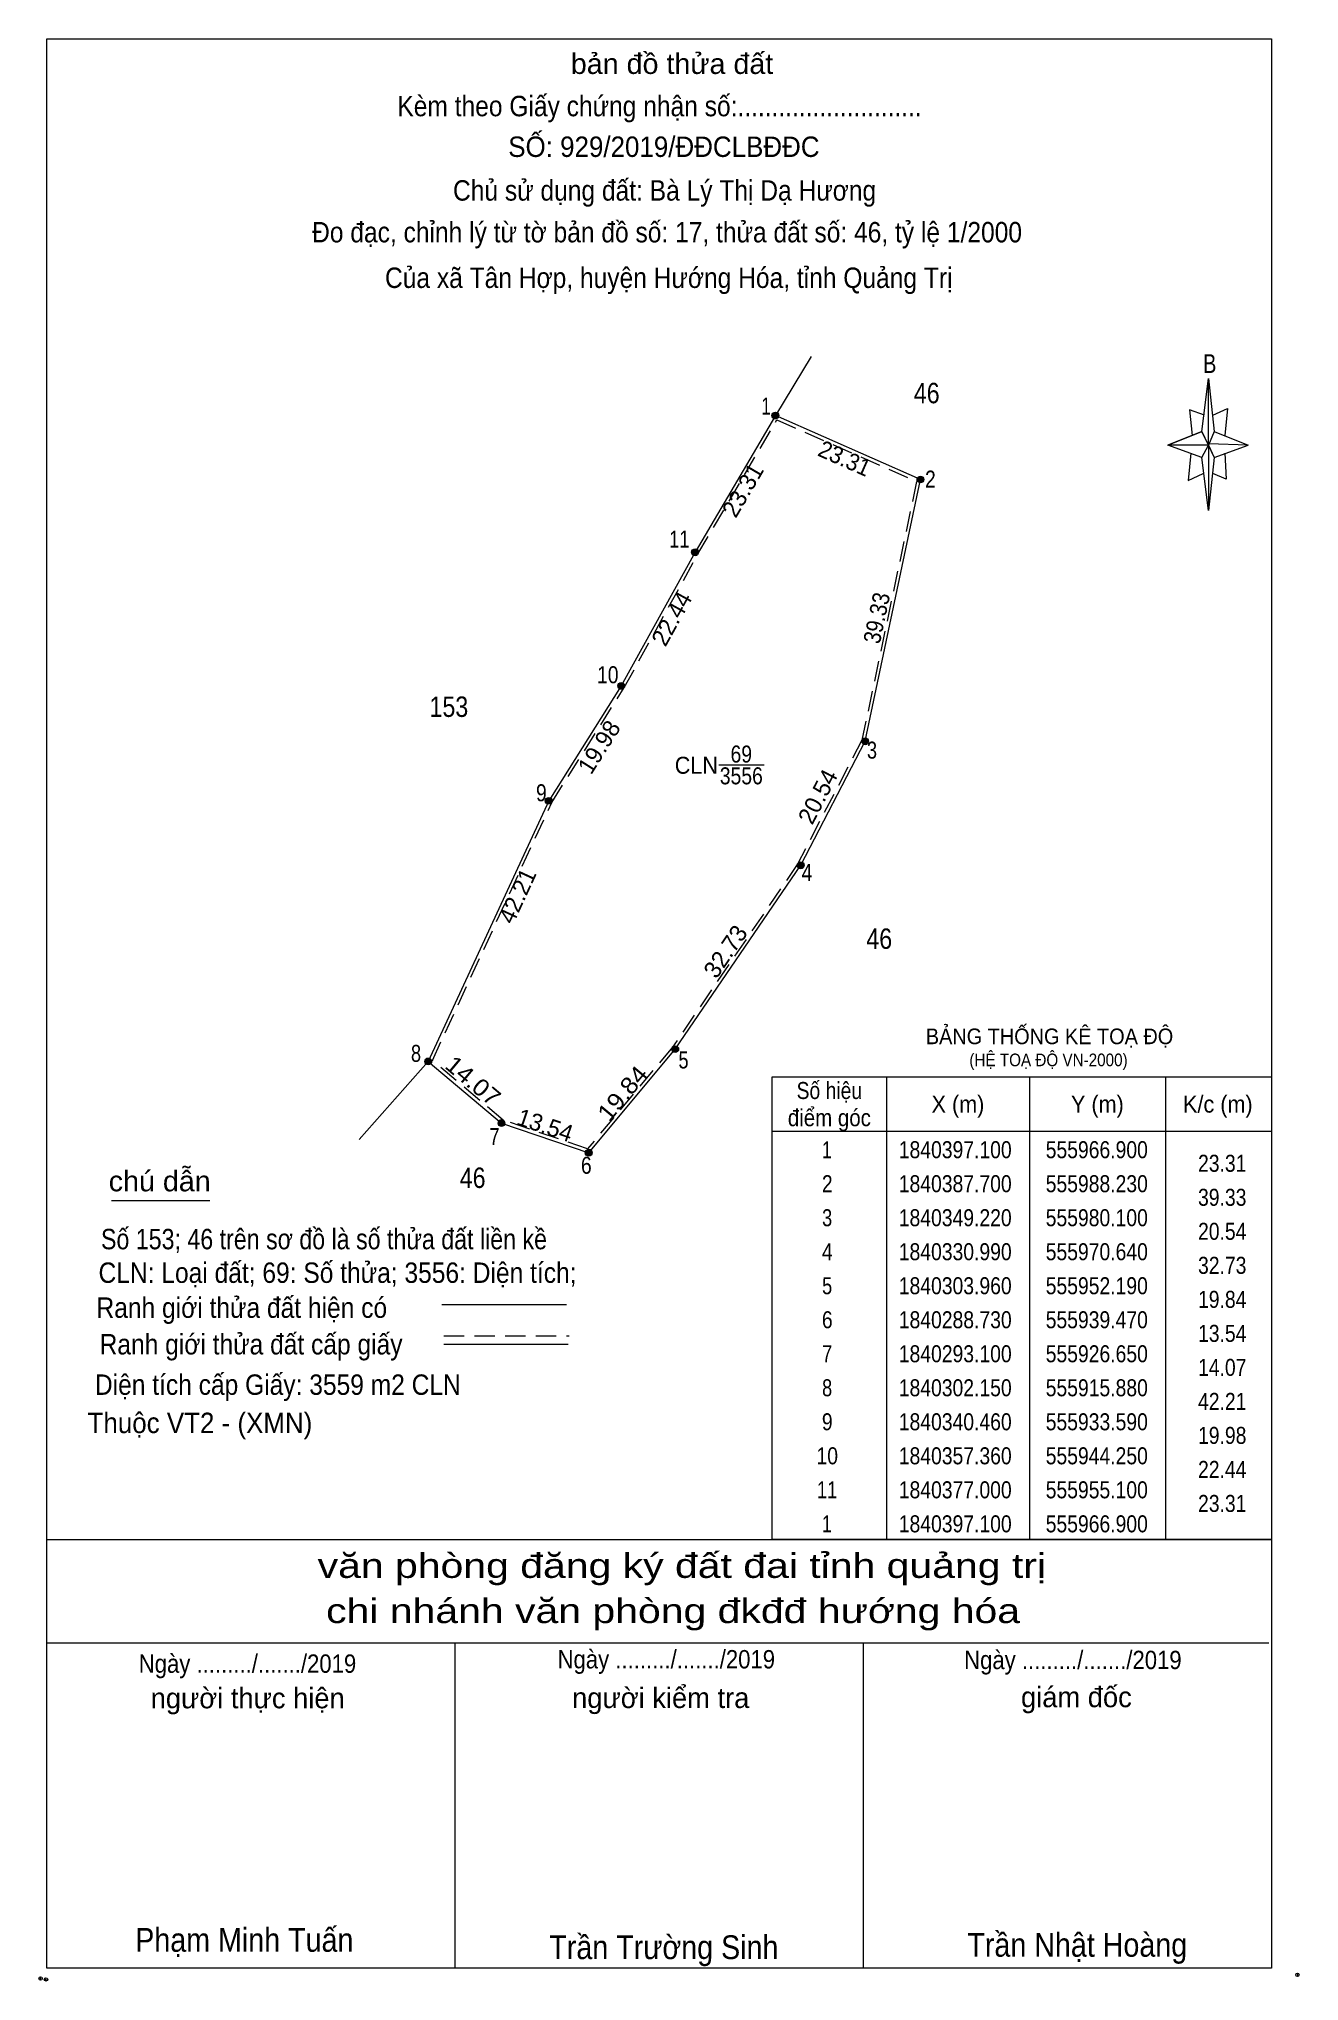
# Model space of a CAD drawing. Header units: metres. Extents: x 555509 to 556442, y 1840158 to 1840450.
# Drawn here: x 556256.7 to 556441.9, y 1840157.5 to 1840443 of the extents above; entities that cross this region are included whole.
import ezdxf
from ezdxf.enums import TextEntityAlignment as Align

# ---------------------------------------------------------------- set-up
doc = ezdxf.new("R2010")
doc.units = ezdxf.units.M
doc.header["$PDMODE"] = 32
doc.header["$PDSIZE"] = 0.5
doc.linetypes.add('MEDIUM_DASHED', pattern=[4.5, 3, -1.5])
for name, color, linetype, lineweight in [('1', 7, 'MEDIUM_DASHED', 13), ('10', 7, 'Continuous', 13), ('13', 7, 'Continuous', 13), ('17', 7, 'Continuous', 13), ('5', 7, 'Continuous', 13), ('6', 7, 'Continuous', 13), ('63', 7, 'Continuous', 13)]:
    doc.layers.add(name, color=color, linetype=linetype, lineweight=lineweight)
doc.layers.add('7', color=7, linetype='Continuous')

msp = doc.modelspace()

# ---------------------------------------------------------------- texts
at = {"layer": '1'}
for s, height, width, p in [('BẢNG THỐNG KÊ TOẠ ĐỘ ', 2.3, 0.95, (556387.02, 1840295.24)), ('(HỆ TOẠ ĐỘ VN-2000)', 1.86, 0.9, (556393.42, 1840292))]:
    msp.add_text(s, height=height, dxfattribs=dict(at, width=width)).set_placement(p)
at = {"layer": '10', "width": 0.85}
for s, p in [('46', (556387.15, 1840389.46)), ('153', (556316.915, 1840343.35)), ('46', (556380.17, 1840309.25)), ('46', (556320.41, 1840274.1))]:
    msp.add_text(s, height=3, dxfattribs=at).set_placement(p, align=Align.CENTER)
at = {"layer": '13', "width": 0.85}
for s, p in [('69', (556359.895, 1840336.64)), ('3556', (556359.9, 1840333.44))]:
    msp.add_text(s, height=2.5, dxfattribs=at).set_placement(p, align=Align.CENTER)
at = {"layer": '13', "width": 0.95}
msp.add_text('CLN', height=2.5, dxfattribs=at).set_placement((556356.47, 1840334.99), align=Align.RIGHT)
at = {"layer": '5'}
for s, height, width, p in [('bản đồ thửa đất', 3, 1.05, (556349.72, 1840437.87)), ('Kèm theo Giấy chứng nhận số:...........................', 3, 0.9, (556347.88, 1840431.65)), ('SỐ: 929/2019/ĐĐCLBĐĐC', 3, 0.95, (556348.52, 1840425.67)), ('Chủ sử dụng đất: Bà Lý Thị Dạ Hương', 3, 0.9, (556348.62, 1840419.25)), ('Đo đạc, chỉnh lý từ tờ bản đồ số: 17, thửa đất số: 46, tỷ lệ 1/2000 ', 3, 0.9, (556349.485, 1840413.11)), ('Của xã Tân Hợp, huyện Hướng Hóa, tỉnh Quảng Trị', 3, 0.9, (556349.235, 1840406.41)), ('B', 2.755, 0.8, (556428.745, 1840393.91)), ('văn phòng đăng ký đất đai tỉnh quảng trị', 3.6, 1.25, (556351.155, 1840216.78)), ('chi nhánh văn phòng đkđđ hướng hóa', 3.6, 1.25, (556349.87, 1840210.14)), ('Ngày ........./......./2019', 2.7, 0.9, (556287.315, 1840202.83)), ('Ngày ........./......./2019', 2.7, 0.9, (556348.875, 1840203.47)), ('Ngày ........./......./2019', 2.7, 0.9, (556408.635, 1840203.37)), ('Phạm Minh Tuấn', 3.5, 0.9, (556286.85, 1840161.82)), ('Trần Trường Sinh', 3.5, 0.9, (556348.515, 1840160.74)), ('Trần Nhật Hoàng', 3.5, 0.9, (556409.28, 1840161.09))]:
    msp.add_text(s, height=height, dxfattribs=dict(at, width=width)).set_placement(p, align=Align.CENTER)
for s, p in [('người kiểm tra', (556348.055, 1840197.65)), ('giám đốc', (556409.15, 1840197.77)), ('người thực hiện', (556287.345, 1840197.61))]:
    msp.add_text(s, height=3, dxfattribs=at).set_placement(p, align=Align.CENTER)
at = {"layer": '6'}
for s, width, p in [('chú dẫn', 1.05, (556266.92, 1840273.61)), ('Số 153; 46 trên sơ đồ là số thửa đất liền kề', 0.85, (556265.78, 1840265.09)), ('CLN: Loại đất; 69: Số thửa; 3556: Diện tích;', 0.9, (556265.42, 1840260.15)), ('Ranh giới thửa đất hiện có ', 0.9, (556265.12, 1840255.01)), ('Ranh giới thửa đất cấp giấy', 0.9, (556265.58, 1840249.63)), ('Diện tích cấp Giấy: 3559 m2 CLN', 0.9, (556264.89, 1840243.69)), ('Thuộc VT2 - (XMN)', 0.95, (556263.81, 1840238.07))]:
    msp.add_text(s, height=3, dxfattribs=dict(at, width=width)).set_placement(p)
at = {"layer": '63'}
for s, width, p in [(' 1', 0.75, (556364.22, 1840387.79)), (' 2', 0.85, (556388.48, 1840377.06)), (' 11', 0.8, (556352.28, 1840368.25)), (' 10', 0.85, (556341.85, 1840348.3)), (' 3', 0.8, (556379.85, 1840337.22)), (' 9', 0.85, (556331.3, 1840330.95)), (' 4', 0.85, (556370.33, 1840319.22)), (' 8', 0.8, (556312.83, 1840292.64)), (' 5', 0.8, (556352.15, 1840291.67)), (' 7', 0.8, (556324.36, 1840280.4)), (' 6', 0.85, (556337.91, 1840276.19)), ('23.31', 0.85, (556434.14, 1840276.48)), ('39.33', 0.85, (556434.14, 1840271.48)), ('20.54', 0.85, (556434.14, 1840266.48)), ('32.73', 0.85, (556434.14, 1840261.48)), ('19.84', 0.85, (556434.14, 1840256.48)), ('13.54', 0.85, (556434.14, 1840251.48)), ('14.07', 0.85, (556434.14, 1840246.48)), ('42.21', 0.85, (556434.14, 1840241.48)), ('19.98', 0.85, (556434.14, 1840236.48)), ('22.44', 0.85, (556434.14, 1840231.48)), ('23.31', 0.85, (556434.14, 1840226.48))]:
    msp.add_text(s, height=2.5, dxfattribs=dict(at, width=width)).set_placement(p, align=Align.RIGHT)
for s, rotation, width, p in [('23.31', 336.217, 0.95, (556374.596, 1840380.211)), ('39.33', 78.07, 0.9, (556381.022, 1840357.637)), ('14.07', 319.96, 1.1, (556319.671, 1840288.896)), ('19.84', 50.132, 1.1, (556343.417, 1840287.199))]:
    msp.add_text(s, height=2.5, rotation=rotation, dxfattribs=dict(at, width=width)).set_placement(p, align=Align.CENTER)
for s, rotation, p in [('23.31', 59.584, (556361.198, 1840376.052)), ('22.44', 61.082, (556350.769, 1840357.191)), ('19.98', 57.758, (556340.053, 1840338.258)), ('20.54', 62.574, (556372.252, 1840331.059)), ('42.21', 65.19, (556328.116, 1840316.52)), ('32.73', 55.684, (556358.602, 1840308.17)), ('13.54', 341.177, (556330.662, 1840282.14))]:
    msp.add_text(s, height=2.5, rotation=rotation, dxfattribs=at).set_placement(p, align=Align.CENTER)
for s, width, p in [('Số hiệu', 0.85, (556372.84, 1840287.18)), ('X (m)', 0.95, (556391.74, 1840285.18)), ('Y (m)', 0.95, (556412.235, 1840285.18)), ('K/c (m)', 0.95, (556429.94, 1840285.18)), ('điểm góc', 0.9, (556372.84, 1840283.18)), (' 1', 0.75, (556372.135, 1840278.48)), ('1840397.100', 0.85, (556391.34, 1840278.48)), ('555966.900', 0.85, (556412.145, 1840278.48)), (' 2', 0.85, (556372.14, 1840273.48)), ('1840387.700', 0.85, (556391.34, 1840273.48)), ('555988.230', 0.85, (556412.145, 1840273.48)), (' 3', 0.8, (556372.14, 1840268.48)), ('1840349.220', 0.85, (556391.34, 1840268.48)), ('555980.100', 0.85, (556412.145, 1840268.48)), (' 4', 0.85, (556372.135, 1840263.48)), ('1840330.990', 0.85, (556391.34, 1840263.48)), ('555970.640', 0.85, (556412.145, 1840263.48)), (' 5', 0.8, (556372.14, 1840258.48)), ('1840303.960', 0.85, (556391.34, 1840258.48)), ('555952.190', 0.85, (556412.145, 1840258.48)), (' 6', 0.85, (556372.14, 1840253.48)), ('1840288.730', 0.85, (556391.34, 1840253.48)), ('555939.470', 0.85, (556412.145, 1840253.48)), (' 7', 0.8, (556372.14, 1840248.48)), ('1840293.100', 0.85, (556391.34, 1840248.48)), ('555926.650', 0.85, (556412.145, 1840248.48)), (' 8', 0.8, (556372.14, 1840243.48)), ('1840302.150', 0.85, (556391.34, 1840243.48)), ('555915.880', 0.85, (556412.145, 1840243.48)), (' 9', 0.85, (556372.135, 1840238.48)), ('1840340.460', 0.85, (556391.34, 1840238.48)), ('555933.590', 0.85, (556412.145, 1840238.48)), (' 10', 0.85, (556372.135, 1840233.48)), ('1840357.360', 0.85, (556391.34, 1840233.48)), ('555944.250', 0.85, (556412.145, 1840233.48)), (' 11', 0.8, (556372.135, 1840228.48)), ('1840377.000', 0.85, (556391.34, 1840228.48)), ('555955.100', 0.85, (556412.145, 1840228.48)), (' 1', 0.75, (556372.135, 1840223.48)), ('1840397.100', 0.85, (556391.34, 1840223.48)), ('555966.900', 0.85, (556412.145, 1840223.48))]:
    msp.add_text(s, height=2.5, dxfattribs=dict(at, width=width)).set_placement(p, align=Align.CENTER)

# ---------------------------------------------------------------- hatches: boundary and pattern name
at = {"layer": '13'}
for points in [[(556365.4, 1840387.65, 1), (556364.4, 1840387.65, 1)], [(556386.73, 1840378.25, 1), (556385.73, 1840378.25, 1)], [(556353.6, 1840367.55, 1), (556352.6, 1840367.55, 1)], [(556342.75, 1840347.91, 1), (556341.75, 1840347.91, 1)], [(556378.6, 1840339.77, 1), (556377.6, 1840339.77, 1)], [(556332.09, 1840331.01, 1), (556331.09, 1840331.01, 1)], [(556369.14, 1840321.54, 1), (556368.14, 1840321.54, 1)], [(556314.38, 1840292.7, 1), (556313.38, 1840292.7, 1)], [(556350.69, 1840294.51, 1), (556349.69, 1840294.51, 1)], [(556325.15, 1840283.65, 1), (556324.15, 1840283.65, 1)], [(556337.97, 1840279.28, 1), (556336.97, 1840279.28, 1)]]:
    msp.add_hatch(color=256, dxfattribs=at).paths.add_polyline_path(points)

# ---------------------------------------------------------------- linework, layer by layer
at = {"layer": '1'}
msp.add_lwpolyline([(556365.11, 1840387.01), (556385.66, 1840377.96), (556377.62, 1840339.94), (556368.21, 1840321.8), (556349.79, 1840294.81), (556337.31, 1840279.86), (556324.9, 1840284.09), (556314.49, 1840292.84), (556332.03, 1840330.77), (556342.68, 1840347.66), (556353.53, 1840367.3)], close=True, dxfattribs=at)
at = {"layer": '10'}
for p, q in [((556370.17, 1840396.31), (556364.9, 1840387.65)), ((556313.88, 1840292.7), (556303.74, 1840281.21))]:
    msp.add_line(p, q, dxfattribs=at)
msp.add_lwpolyline([(556364.9, 1840387.65), (556353.1, 1840367.55), (556342.25, 1840347.91), (556331.59, 1840331.01), (556313.88, 1840292.7), (556324.65, 1840283.65), (556337.47, 1840279.28), (556350.19, 1840294.51), (556368.64, 1840321.54), (556378.1, 1840339.77), (556386.23, 1840378.25)], close=True, dxfattribs=at)
at = {"layer": '13'}
msp.add_line((556356.6, 1840336.29), (556363.26, 1840336.29), dxfattribs=at)
for centre in [(556364.9, 1840387.65), (556386.23, 1840378.25), (556353.1, 1840367.55), (556342.25, 1840347.91), (556378.1, 1840339.77), (556331.59, 1840331.01), (556368.64, 1840321.54), (556313.88, 1840292.7), (556350.19, 1840294.51), (556324.65, 1840283.65), (556337.47, 1840279.28)]:
    msp.add_circle(centre, 0.5, dxfattribs=at)
at = {"layer": '17'}
msp.add_line((556267.32, 1840272.25), (556281.8, 1840272.25), dxfattribs=at)
at = {"layer": '5'}
for p, q in [((556427.58, 1840385.31), (556428.58, 1840393.11)), ((556429.38, 1840385.31), (556434.38, 1840383.31)), ((556427.58, 1840381.51), (556422.58, 1840383.31)), ((556429.38, 1840381.51), (556428.58, 1840373.71)), ((556430.98, 1840382.11), (556431.18, 1840378.31)), ((556431.18, 1840378.31), (556429.18, 1840379.11)), ((556257.84, 1840222.43), (556437.84, 1840222.43)), ((556257.84, 1840207.23), (556437.44, 1840207.23)), ((556257.84, 1840207.23), (556437.44, 1840207.23)), ((556257.84, 1840207.23), (556437.44, 1840207.23)), ((556317.84, 1840159.43), (556317.84, 1840207.23)), ((556377.84, 1840159.43), (556377.84, 1840207.23))]:
    msp.add_line(p, q, dxfattribs=at)
for points in [[(556257.84, 1840443.03), (556437.84, 1840443.03), (556437.84, 1840159.43), (556257.84, 1840159.43)], [(556428.58, 1840393.11), (556429.38, 1840385.31), (556428.58, 1840383.31)], [(556428.58, 1840383.31), (556422.58, 1840383.31), (556427.58, 1840385.31), (556429.38, 1840381.51), (556434.38, 1840383.31), (556428.58, 1840383.51)], [(556428.58, 1840383.31), (556428.58, 1840373.71), (556427.58, 1840381.51)]]:
    msp.add_lwpolyline(points, close=True, dxfattribs=at)
for points in [[(556427.98, 1840387.71), (556425.78, 1840388.51), (556426.18, 1840384.71)], [(556429.18, 1840387.71), (556431.38, 1840388.71), (556430.98, 1840384.71)], [(556428.58, 1840383.31), (556427.58, 1840385.31), (556422.58, 1840383.31)], [(556425.98, 1840382.11), (556425.58, 1840378.11), (556427.78, 1840379.11)], [(556428.58, 1840383.31), (556429.38, 1840381.51), (556434.38, 1840383.31)], [(556437.84, 1840159.43), (556257.84, 1840159.43), (556257.84, 1840207.23)]]:
    msp.add_lwpolyline(points, dxfattribs=at)
for p in [(556256.9, 1840157.89), (556257.7, 1840157.75)]:
    msp.add_point(p, dxfattribs=at)
at = {"layer": '6'}
for p, q in [((556315.9, 1840256.99), (556334.18, 1840256.99)), ((556316.18, 1840251.13), (556334.46, 1840251.13))]:
    msp.add_line(p, q, dxfattribs=at)
at = {"layer": '6', "linetype": 'MEDIUM_DASHED'}
msp.add_line((556316.18, 1840252.37), (556334.58, 1840252.37), dxfattribs=at)
at = {"layer": '6'}
msp.add_point((556441.64, 1840158.43), dxfattribs=at)
at = {"layer": '63'}
for p, q in [((556381.24, 1840290.43), (556381.24, 1840222.43)), ((556402.24, 1840290.43), (556402.24, 1840222.43)), ((556422.24, 1840290.43), (556422.24, 1840222.43)), ((556364.44, 1840282.43), (556437.84, 1840282.43))]:
    msp.add_line(p, q, dxfattribs=at)
msp.add_lwpolyline([(556364.44, 1840290.43), (556437.84, 1840290.43), (556437.84, 1840222.43), (556364.44, 1840222.43)], close=True, dxfattribs=at)
at = {"layer": '7'}
for p in [(556364.9, 1840387.65), (556386.23, 1840378.26), (556353.1, 1840367.55), (556342.25, 1840347.91), (556378.1, 1840339.77), (556331.59, 1840331.02), (556368.64, 1840321.54), (556313.87, 1840292.7), (556350.19, 1840294.51), (556324.65, 1840283.65), (556337.47, 1840279.28)]:
    msp.add_point(p, dxfattribs=at)

msp.set_redraw_order([(e.dxf.handle, doc.entitydb.next_handle()) for e in msp.query("TEXT MTEXT ATTDEF DIMENSION ARC_DIMENSION")])  # texts and dimensions are drawn at this point

doc.saveas('drawing.dxf')
